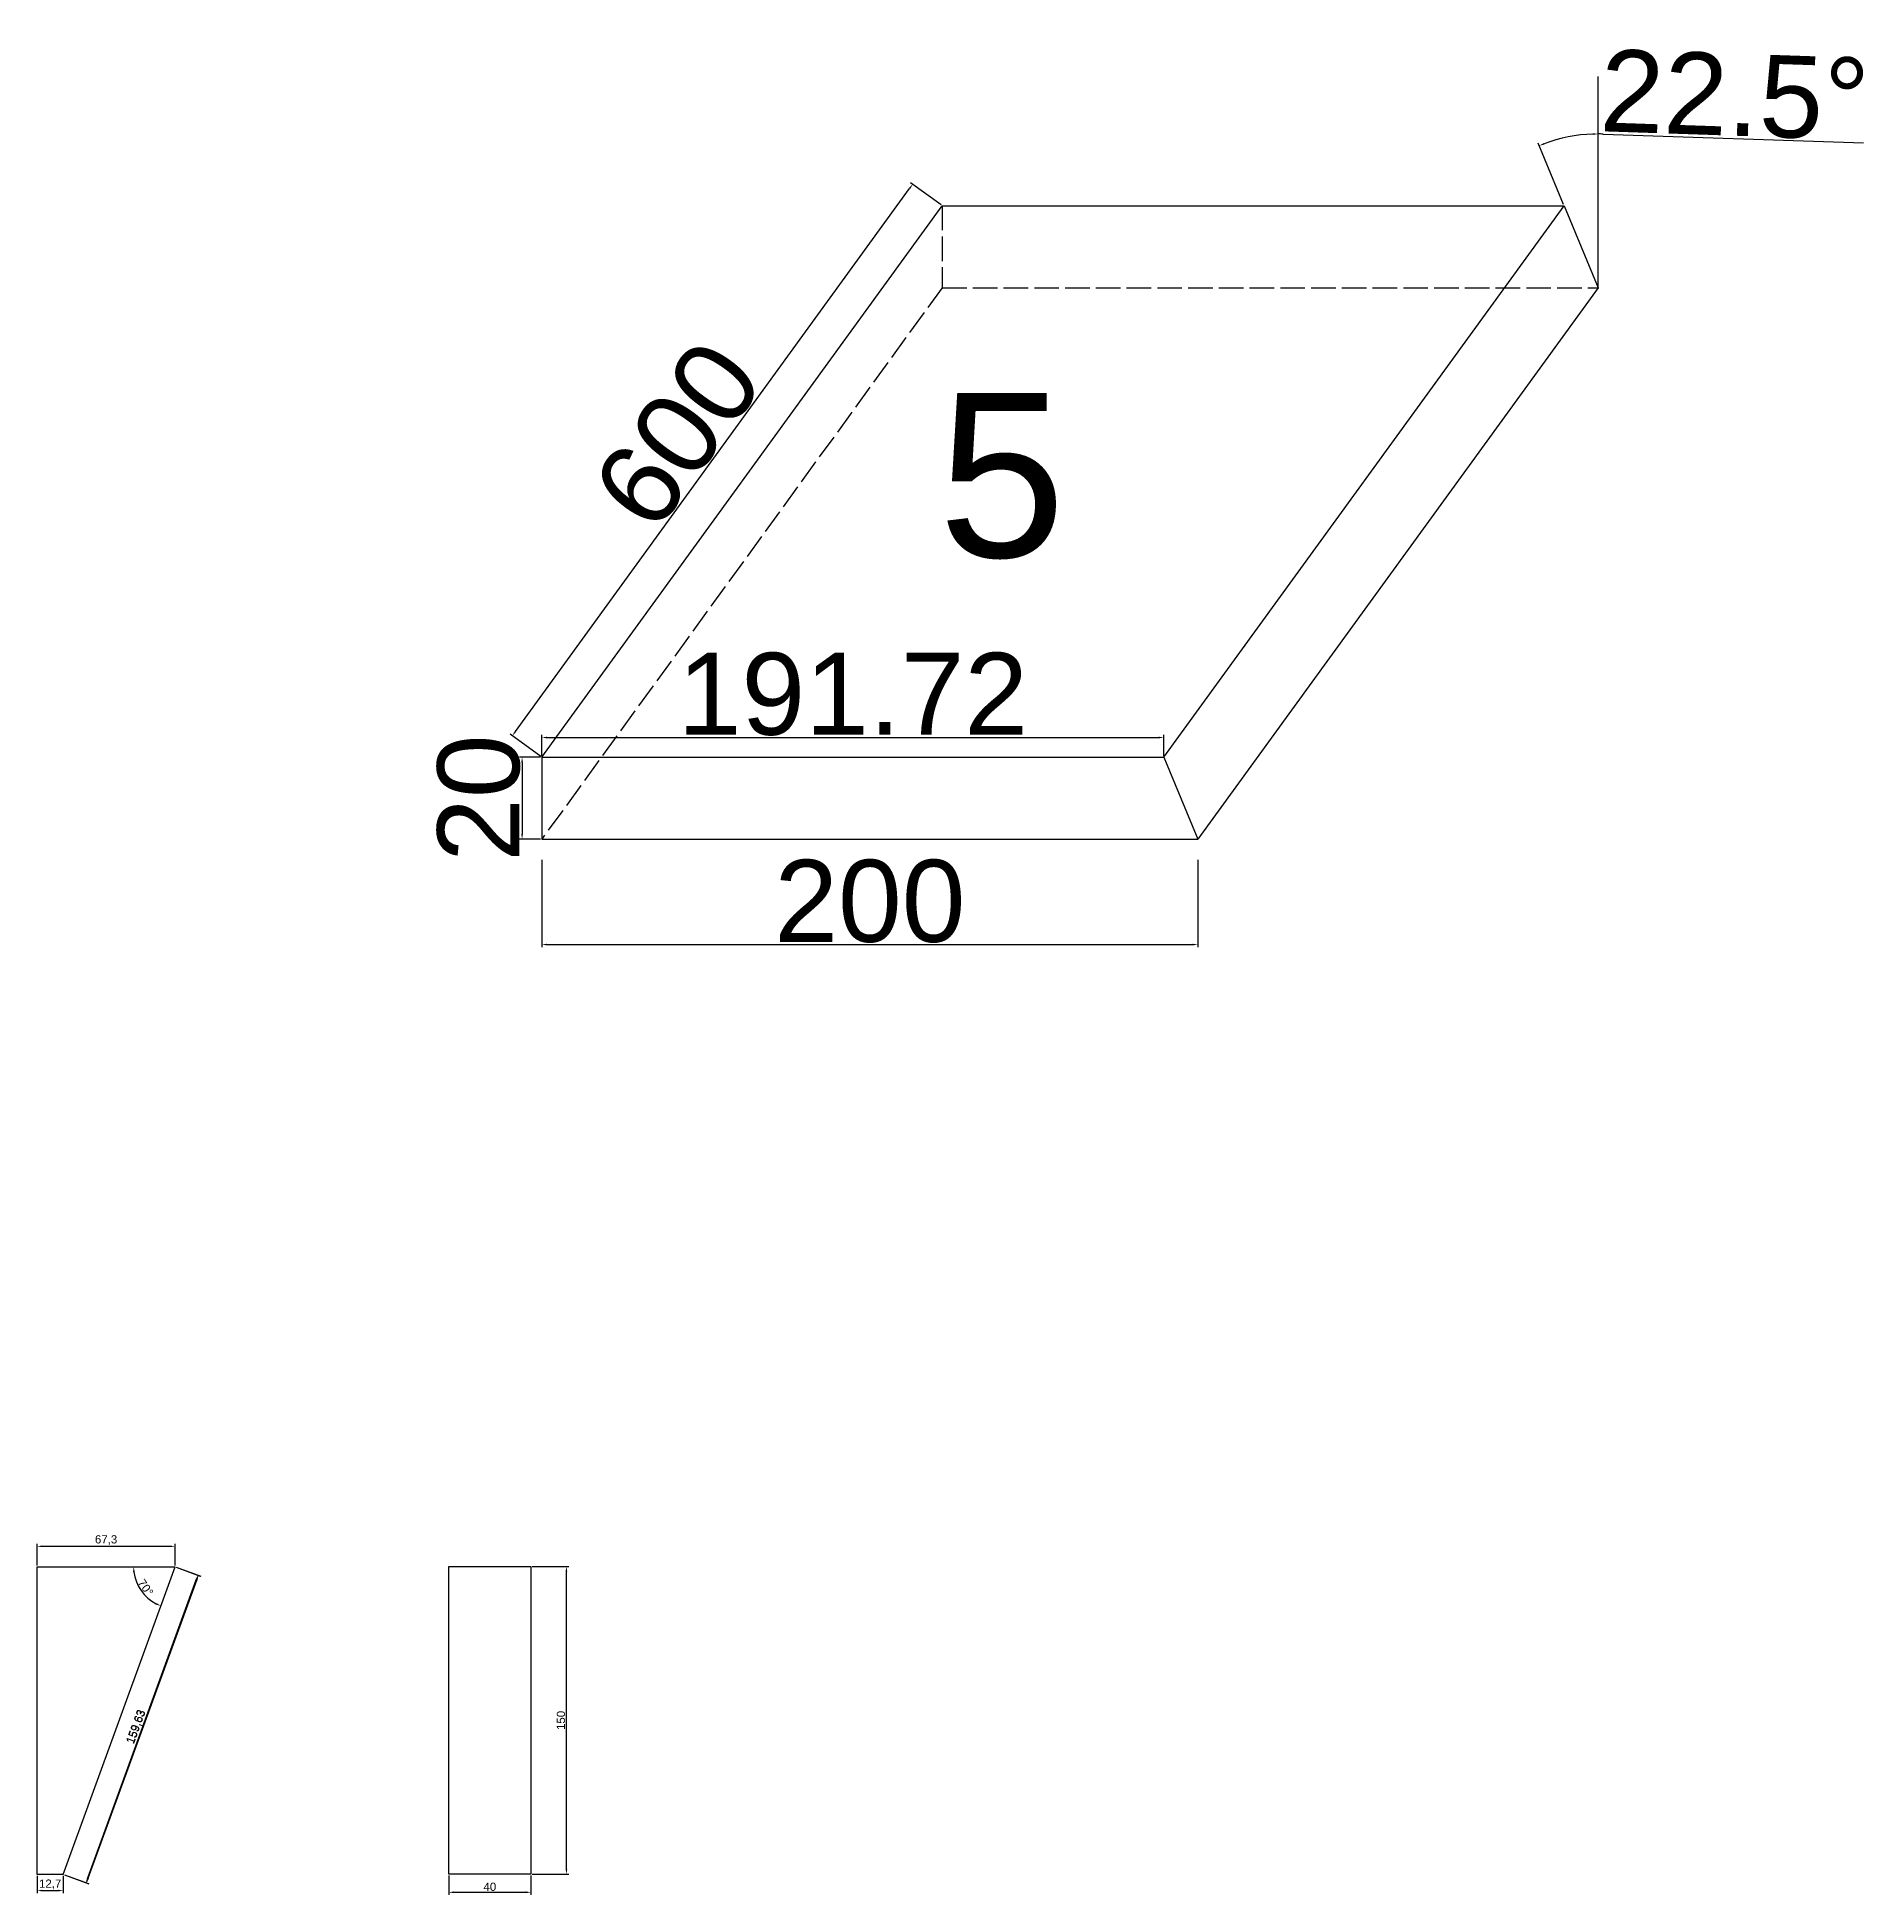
# Model space of a CAD drawing. Header units: millimetres. Extents: x 1508 to 21448, y 743 to 5053.
# Drawn here: x 10960 to 11852, y 2640 to 3546 of the extents above; entities that cross this region are included whole.
import ezdxf

# ---------------------------------------------------------------- set-up
doc = ezdxf.new("R2010")
doc.units = ezdxf.units.MM
doc.linetypes.add('ACAD_ISO02W100', pattern=[15, 12, -3])
doc.layers.add('尺寸标注', color=6, linetype='Continuous')
doc.layers.add('标号', color=4, linetype='Continuous')
doc.styles.get("Standard").update_dxf_attribs({"font": 'arial.ttf'})
doc.dimstyles.new('ISO-25-old', dxfattribs={"dimtxt": 4, "dimasz": 2.5, "dimexe": 1.25, "dimexo": 0.625, "dimtad": 1, "dimtxsty": 'Standard', "dimcen": 2.5, "dimadec": 0, "dimazin": 0, "dimtfac": 1, "dimtmove": 0, "dimatfit": 3, "dimfxl": 1, "dimarcsym": 0})
doc.dimstyles.new('边框总尺寸', dxfattribs={"dimtxt": 40, "dimasz": 2.5, "dimexe": 1.25, "dimexo": 0.625, "dimtad": 1, "dimtxsty": 'Standard', "dimcen": 2.5, "dimclrd": 6, "dimclre": 6, "dimclrt": 6, "dimadec": 0, "dimazin": 0, "dimtfac": 1, "dimtmove": 0, "dimatfit": 3, "dimfxl": 1, "dimarcsym": 0})

msp = doc.modelspace()

# ---------------------------------------------------------------- texts
at = {"layer": '标号', "insert": (11399.776, 3290.9), "char_height": 80, "attachment_point": 7}
msp.add_mtext_dynamic_manual_height_columns('5 ', width=70.10425, gutter_width=12.5, heights=[0], dxfattribs=at)

# ---------------------------------------------------------------- blocks, each defined once
blk = doc.blocks.new('*D143')
at = {"layer": 'Defpoints', "color": 0, "transparency": 16777216}
for p in [(11161.07, 2649.79), (11201.07, 2649.79), (11201.07, 2640.98)]:
    blk.add_point(p, dxfattribs=at)
at = {"layer": '尺寸标注', "color": 0, "lineweight": -2, "transparency": 16777216}
for p, q in [((11161.07, 2649.17), (11161.07, 2639.73)), ((11201.07, 2649.17), (11201.07, 2639.73)), ((11163.57, 2640.98), (11198.57, 2640.98))]:
    blk.add_line(p, q, dxfattribs=at)
at = {"layer": '尺寸标注', "color": 0, "transparency": 16777216}
for points in [[(11163.57, 2641.4), (11163.57, 2640.56), (11161.07, 2640.98)], [(11198.57, 2641.4), (11198.57, 2640.56), (11201.07, 2640.98)]]:
    blk.add_solid(points, dxfattribs=at)
at = {"layer": '尺寸标注', "color": 0, "transparency": 16777216, "insert": (11181.07, 2643.65), "char_height": 4, "attachment_point": 5}
blk.add_mtext('40', dxfattribs=at)
blk = doc.blocks.new('*D144')
at = {"layer": 'Defpoints', "color": 0, "transparency": 16777216}
for p in [(11201.07, 2799.79), (11218.41, 2799.79), (11201.07, 2649.79)]:
    blk.add_point(p, dxfattribs=at)
at = {"layer": '尺寸标注', "color": 0, "lineweight": -2, "transparency": 16777216}
for p, q in [((11201.69, 2799.79), (11219.66, 2799.79)), ((11218.41, 2652.29), (11218.41, 2797.29)), ((11201.69, 2649.79), (11219.66, 2649.79))]:
    blk.add_line(p, q, dxfattribs=at)
at = {"layer": '尺寸标注', "color": 0, "transparency": 16777216}
for points in [[(11217.99, 2797.29), (11218.83, 2797.29), (11218.41, 2799.79)], [(11217.99, 2652.29), (11218.83, 2652.29), (11218.41, 2649.79)]]:
    blk.add_solid(points, dxfattribs=at)
at = {"layer": '尺寸标注', "color": 0, "transparency": 16777216, "insert": (11215.74, 2724.79), "char_height": 4, "attachment_point": 5, "rotation": 90}
blk.add_mtext('150', dxfattribs=at)
blk = doc.blocks.new('*D157')
at = {"layer": 'Defpoints', "color": 0, "transparency": 16777216}
for p in [(11206.45, 3145.03), (11526.45, 3145.03), (11526.45, 3103.12)]:
    blk.add_point(p, dxfattribs=at)
at = {"layer": '尺寸标注', "color": 6, "lineweight": -2, "transparency": 16777216}
for p, q in [((11206.45, 3144.4), (11206.45, 3101.87)), ((11526.45, 3144.4), (11526.45, 3101.87)), ((11208.95, 3103.12), (11523.95, 3103.12))]:
    blk.add_line(p, q, dxfattribs=at)
at = {"layer": '尺寸标注', "color": 6, "transparency": 16777216}
for points in [[(11208.95, 3103.54), (11208.95, 3102.71), (11206.45, 3103.12)], [(11523.95, 3103.54), (11523.95, 3102.71), (11526.45, 3103.12)]]:
    blk.add_solid(points, dxfattribs=at)
at = {"layer": '尺寸标注', "color": 6, "transparency": 16777216, "insert": (11366.45, 3124.17), "char_height": 40, "attachment_point": 5}
blk.add_mtext('200', dxfattribs=at)
blk = doc.blocks.new('*D159')
at = {"layer": 'Defpoints', "color": 0, "transparency": 16777216}
for p in [(11206.45, 3194.56), (11196.78, 3154.56), (11206.45, 3154.56)]:
    blk.add_point(p, dxfattribs=at)
at = {"layer": '尺寸标注', "color": 6, "lineweight": -2, "transparency": 16777216}
for p, q in [((11205.82, 3194.56), (11195.53, 3194.56)), ((11196.78, 3192.06), (11196.78, 3157.06)), ((11205.82, 3154.56), (11195.53, 3154.56))]:
    blk.add_line(p, q, dxfattribs=at)
at = {"layer": '尺寸标注', "color": 6, "transparency": 16777216}
for points in [[(11196.36, 3192.06), (11197.19, 3192.06), (11196.78, 3194.56)], [(11196.36, 3157.06), (11197.19, 3157.06), (11196.78, 3154.56)]]:
    blk.add_solid(points, dxfattribs=at)
at = {"layer": '尺寸标注', "color": 6, "transparency": 16777216, "insert": (11175.73, 3174.56), "char_height": 40, "attachment_point": 5, "rotation": 90}
blk.add_mtext('20', dxfattribs=at)
blk = doc.blocks.new('*D160')
at = {"layer": 'Defpoints', "color": 0, "transparency": 16777216}
for p in [(11387.31, 3473.9), (11401.69, 3463.46), (11206.45, 3194.56)]:
    blk.add_point(p, dxfattribs=at)
at = {"layer": '尺寸标注', "color": 6, "lineweight": -2, "transparency": 16777216}
for p, q in [((11193.53, 3207.03), (11385.84, 3471.88)), ((11401.18, 3463.83), (11386.29, 3474.64)), ((11205.94, 3194.93), (11191.05, 3205.74))]:
    blk.add_line(p, q, dxfattribs=at)
at = {"layer": '尺寸标注', "color": 6, "transparency": 16777216}
for points in [[(11385.5, 3472.12), (11386.17, 3471.63), (11387.31, 3473.9)], [(11193.2, 3207.27), (11193.87, 3206.78), (11192.06, 3205.01)]]:
    blk.add_solid(points, dxfattribs=at)
at = {"layer": '尺寸标注', "color": 6, "transparency": 16777216, "insert": (11272.65, 3351.82), "char_height": 40, "attachment_point": 5, "rotation": 54.01682}
blk.add_mtext('600', dxfattribs=at)
blk = doc.blocks.new('*D158')
at = {"layer": 'Defpoints', "color": 0, "transparency": 16777216}
for p in [(11509.88, 3204.1), (11206.45, 3194.56), (11509.88, 3194.56)]:
    blk.add_point(p, dxfattribs=at)
at = {"layer": '尺寸标注', "color": 6, "lineweight": -2, "transparency": 16777216}
for p, q in [((11206.45, 3195.19), (11206.45, 3205.35)), ((11208.95, 3204.1), (11507.38, 3204.1)), ((11509.88, 3195.19), (11509.88, 3205.35))]:
    blk.add_line(p, q, dxfattribs=at)
at = {"layer": '尺寸标注', "color": 6, "transparency": 16777216}
for points in [[(11208.95, 3204.52), (11208.95, 3203.69), (11206.45, 3204.1)], [(11507.38, 3204.52), (11507.38, 3203.69), (11509.88, 3204.1)]]:
    blk.add_solid(points, dxfattribs=at)
at = {"layer": '尺寸标注', "color": 6, "transparency": 16777216, "insert": (11358.16, 3225.15), "char_height": 40, "attachment_point": 5}
blk.add_mtext('191.72', dxfattribs=at)
blk = doc.blocks.new('*D161')
at = {"layer": 'Defpoints', "color": 0, "transparency": 16777216}
for p in [(11721.69, 3526.46), (11702.29, 3495.87), (11705.12, 3463.46), (11721.69, 3423.46), (11721.69, 3423.46)]:
    blk.add_point(p, dxfattribs=at)
at = {"layer": '尺寸标注', "color": 6, "lineweight": -2, "transparency": 16777216}
for p, q in [((11724.19, 3498.38), (11851.12, 3494.15)), ((11704.88, 3464.04), (11692.52, 3493.87))]:
    blk.add_line(p, q, dxfattribs=at)
for start, end in [(91.91077, 110.58923), (88.08923, 90)]:
    blk.add_arc((11721.69, 3423.46), 74.97, start, end, dxfattribs=at)
at = {"layer": '尺寸标注', "color": 6, "transparency": 16777216}
for points in [[(11719.18, 3498.8), (11719.2, 3497.97), (11721.69, 3498.43)], [(11695.48, 3493.25), (11695.17, 3494.03), (11693, 3492.72)]]:
    blk.add_solid(points, dxfattribs=at)
at = {"layer": '尺寸标注', "color": 6, "transparency": 16777216, "insert": (11788.36, 3517.3), "char_height": 40, "attachment_point": 5, "rotation": 358.08923}
blk.add_mtext('22.5°', dxfattribs=at)
blk = doc.blocks.new('*D152')
at = {"layer": 'Defpoints', "color": 0, "transparency": 16777216}
for p in [(11027.51, 2799.69), (11038.64, 2795.64), (10972.92, 2649.69)]:
    blk.add_point(p, dxfattribs=at)
at = {"layer": '尺寸标注', "color": 0, "lineweight": -2, "transparency": 16777216}
for p, q in [((11028.1, 2799.47), (11039.82, 2795.21)), ((10984.9, 2647.99), (11037.79, 2793.29)), ((10973.5, 2649.47), (10985.22, 2645.21))]:
    blk.add_line(p, q, dxfattribs=at)
at = {"layer": '尺寸标注', "color": 0, "transparency": 16777216}
for points in [[(11037.39, 2793.43), (11038.18, 2793.15), (11038.64, 2795.64)], [(10984.51, 2648.13), (10985.29, 2647.84), (10984.05, 2645.64)]]:
    blk.add_solid(points, dxfattribs=at)
at = {"layer": '尺寸标注', "color": 0, "transparency": 16777216, "insert": (11008.5, 2721.67), "char_height": 4, "attachment_point": 5, "rotation": 70}
blk.add_mtext('159,63', dxfattribs=at)
blk = doc.blocks.new('*D153')
at = {"layer": 'Defpoints', "color": 0, "transparency": 16777216}
for p in [(10960.22, 2649.69), (10972.92, 2649.69), (10972.92, 2641.8)]:
    blk.add_point(p, dxfattribs=at)
at = {"layer": '尺寸标注', "color": 0, "lineweight": -2, "transparency": 16777216}
for p, q in [((10960.22, 2649.06), (10960.22, 2640.55)), ((10972.92, 2649.06), (10972.92, 2640.55)), ((10962.72, 2641.8), (10970.42, 2641.8))]:
    blk.add_line(p, q, dxfattribs=at)
at = {"layer": '尺寸标注', "color": 0, "transparency": 16777216}
for points in [[(10962.72, 2642.22), (10962.72, 2641.38), (10960.22, 2641.8)], [(10970.42, 2642.22), (10970.42, 2641.38), (10972.92, 2641.8)]]:
    blk.add_solid(points, dxfattribs=at)
at = {"layer": '尺寸标注', "color": 0, "transparency": 16777216, "insert": (10966.57, 2644.83), "char_height": 4, "attachment_point": 5}
blk.add_mtext('12,7', dxfattribs=at)
blk = doc.blocks.new('*D154')
at = {"layer": 'Defpoints', "color": 0, "transparency": 16777216}
for p in [(11027.51, 2799.69), (11038.91, 2795.54), (10972.92, 2649.69)]:
    blk.add_point(p, dxfattribs=at)
at = {"layer": '尺寸标注', "color": 0, "lineweight": -2, "transparency": 16777216}
for p, q in [((11028.1, 2799.47), (11040.09, 2795.11)), ((10985.17, 2647.89), (11038.06, 2793.19)), ((10973.5, 2649.47), (10985.49, 2645.11))]:
    blk.add_line(p, q, dxfattribs=at)
at = {"layer": '尺寸标注', "color": 0, "transparency": 16777216}
for points in [[(11037.66, 2793.33), (11038.45, 2793.05), (11038.91, 2795.54)], [(10984.78, 2648.03), (10985.56, 2647.75), (10984.32, 2645.54)]]:
    blk.add_solid(points, dxfattribs=at)
at = {"layer": '尺寸标注', "color": 0, "transparency": 16777216, "insert": (11008.77, 2721.57), "char_height": 4, "attachment_point": 5, "rotation": 70}
blk.add_mtext('159,63', dxfattribs=at)
blk = doc.blocks.new('*D155')
at = {"layer": 'Defpoints', "color": 0, "transparency": 16777216}
for p in [(10960.22, 2799.69), (11027.51, 2799.69), (11027.51, 2799.69), (11008.92, 2791.66), (10972.92, 2649.69)]:
    blk.add_point(p, dxfattribs=at)
at = {"layer": '尺寸标注', "color": 0, "lineweight": -2, "transparency": 16777216}
blk.add_arc((11027.51, 2799.69), 20.25, 187.07644, 242.92356, dxfattribs=at)
at = {"layer": '尺寸标注', "color": 0, "transparency": 16777216}
for points in [[(11007, 2797.17), (11007.83, 2797.22), (11007.26, 2799.69)], [(11018.46, 2782.03), (11018.13, 2781.27), (11020.59, 2780.65)]]:
    blk.add_solid(points, dxfattribs=at)
at = {"layer": '尺寸标注', "color": 0, "transparency": 16777216, "insert": (11013.11, 2789.6), "char_height": 4, "attachment_point": 5, "rotation": 305}
blk.add_mtext('70°', dxfattribs=at)
blk = doc.blocks.new('*D81')
at = {"layer": 'Defpoints', "color": 0, "transparency": 16777216}
for p in [(11027.51, 2809.69), (10960.22, 2799.69), (11027.51, 2799.69)]:
    blk.add_point(p, dxfattribs=at)
at = {"layer": '尺寸标注', "color": 0, "lineweight": -2, "transparency": 16777216}
for p, q in [((10960.22, 2800.31), (10960.22, 2810.94)), ((10962.72, 2809.69), (11025.01, 2809.69)), ((11027.51, 2800.31), (11027.51, 2810.94))]:
    blk.add_line(p, q, dxfattribs=at)
at = {"layer": '尺寸标注', "color": 0, "transparency": 16777216}
for points in [[(10962.72, 2810.1), (10962.72, 2809.27), (10960.22, 2809.69)], [(11025.01, 2810.1), (11025.01, 2809.27), (11027.51, 2809.69)]]:
    blk.add_solid(points, dxfattribs=at)
at = {"layer": '尺寸标注', "color": 0, "transparency": 16777216, "insert": (10993.86, 2812.72), "char_height": 4, "attachment_point": 5}
blk.add_mtext('67,3', dxfattribs=at)

# ---------------------------------------------------------------- dimensions: what is measured, and where the dimension line sits
at = {"layer": '尺寸标注'}
dim = msp.add_angular_dim_2l(base=(11702.285, 3495.872), line1=((11721.688, 3423.459), (11721.688, 3526.456)), line2=((11705.12, 3463.459), (11721.688, 3423.459)), text='22.5°', dimstyle='边框总尺寸', dxfattribs=at)
dim.commit()
dim.dimension.update_dxf_attribs({"geometry": '*D161', "text_midpoint": (11788.358, 3517.303)})
for p1, p2, distance, text, picture, middle in [((11206.445, 3194.564), (11401.688, 3463.459), 17.773, '600', '*D160', (11272.653, 3351.821)), ((11206.445, 3194.564), (11509.877, 3194.564), 9.538, '191.72', '*D158', (11358.161, 3225.15)), ((11206.445, 3145.026), (11526.445, 3145.026), -41.901, '200', '*D157', (11366.445, 3124.173))]:
    dim = msp.add_aligned_dim(p1=p1, p2=p2, distance=distance, text=text, dimstyle='边框总尺寸', dxfattribs=at)
    dim.commit()
    dim.dimension.update_dxf_attribs({"geometry": picture, "text_midpoint": middle})
dim = msp.add_linear_dim(base=(11196.777, 3154.564), p1=(11206.445, 3194.564), p2=(11206.445, 3154.564), angle=90, text='20', dimstyle='边框总尺寸', dxfattribs=at)
dim.commit()
dim.dimension.update_dxf_attribs({"geometry": '*D159', "text_midpoint": (11196.777, 3174.564), "dimtype": 160})
for p1, p2, distance, picture, middle in [((10960.215, 2799.687), (11027.513, 2799.687), 10, '*D81', (10993.864, 2812.716)), ((10972.918, 2649.687), (11027.513, 2799.687), -11.842, '*D152', (11008.497, 2721.673)), ((10972.918, 2649.687), (11027.513, 2799.687), -12.129, '*D154', (11008.767, 2721.575)), ((10960.215, 2649.687), (10972.918, 2649.687), -7.887, '*D153', (10966.567, 2644.829))]:
    dim = msp.add_aligned_dim(p1=p1, p2=p2, distance=distance, dimstyle='ISO-25-old', dxfattribs=at)
    dim.commit()
    dim.dimension.update_dxf_attribs({"geometry": picture, "text_midpoint": middle})
dim = msp.add_angular_dim_2l(base=(11008.915, 2791.665), line1=((10960.215, 2799.687), (11027.513, 2799.687)), line2=((10972.918, 2649.687), (11027.513, 2799.687)), dimstyle='ISO-25-old', dxfattribs=at)
dim.commit()
dim.dimension.update_dxf_attribs({"geometry": '*D155', "text_midpoint": (11013.106, 2789.6)})
dim = msp.add_linear_dim(base=(11218.41, 2799.791), p1=(11201.066, 2649.791), p2=(11201.066, 2799.791), angle=90, dimstyle='ISO-25-old', dxfattribs=at)
dim.commit()
dim.dimension.update_dxf_attribs({"geometry": '*D144', "text_midpoint": (11215.743, 2724.791)})
dim = msp.add_linear_dim(base=(11201.066, 2640.98), p1=(11161.066, 2649.791), p2=(11201.066, 2649.791), dimstyle='ISO-25-old', dxfattribs=at)
dim.commit()
dim.dimension.update_dxf_attribs({"geometry": '*D143', "text_midpoint": (11181.066, 2643.648)})

# ---------------------------------------------------------------- linework, layer by layer
for p, q in [((11721.688, 3423.459), (11721.688, 3526.456)), ((11206.445, 3194.564), (11401.688, 3463.459)), ((11401.688, 3463.459), (11705.12, 3463.459)), ((11509.877, 3194.564), (11705.12, 3463.459)), ((11705.12, 3463.459), (11721.688, 3423.459)), ((11721.688, 3423.459), (11526.445, 3154.564)), ((11206.445, 3194.564), (11509.877, 3194.564)), ((11206.445, 3194.564), (11206.445, 3154.564)), ((11509.877, 3194.564), (11526.445, 3154.564)), ((11206.445, 3154.564), (11526.445, 3154.564)), ((10972.918, 2649.687), (11027.513, 2799.687))]:
    msp.add_line(p, q)
at = {"linetype": 'ACAD_ISO02W100'}
for p, q in [((11401.688, 3463.459), (11401.688, 3423.459)), ((11401.688, 3423.459), (11206.445, 3154.564)), ((11401.688, 3423.459), (11721.688, 3423.459))]:
    msp.add_line(p, q, dxfattribs=at)
msp.add_lwpolyline([(10972.918, 2649.687), (10960.215, 2649.687), (10960.215, 2799.687), (11027.513, 2799.687)])
msp.add_lwpolyline([(11161.066, 2799.791), (11201.066, 2799.791), (11201.066, 2649.791), (11161.066, 2649.791)], close=True)

msp.set_redraw_order([(e.dxf.handle, doc.entitydb.next_handle()) for e in msp.query("TEXT MTEXT ATTDEF DIMENSION ARC_DIMENSION")])  # texts and dimensions are drawn at this point

doc.saveas('drawing.dxf')
